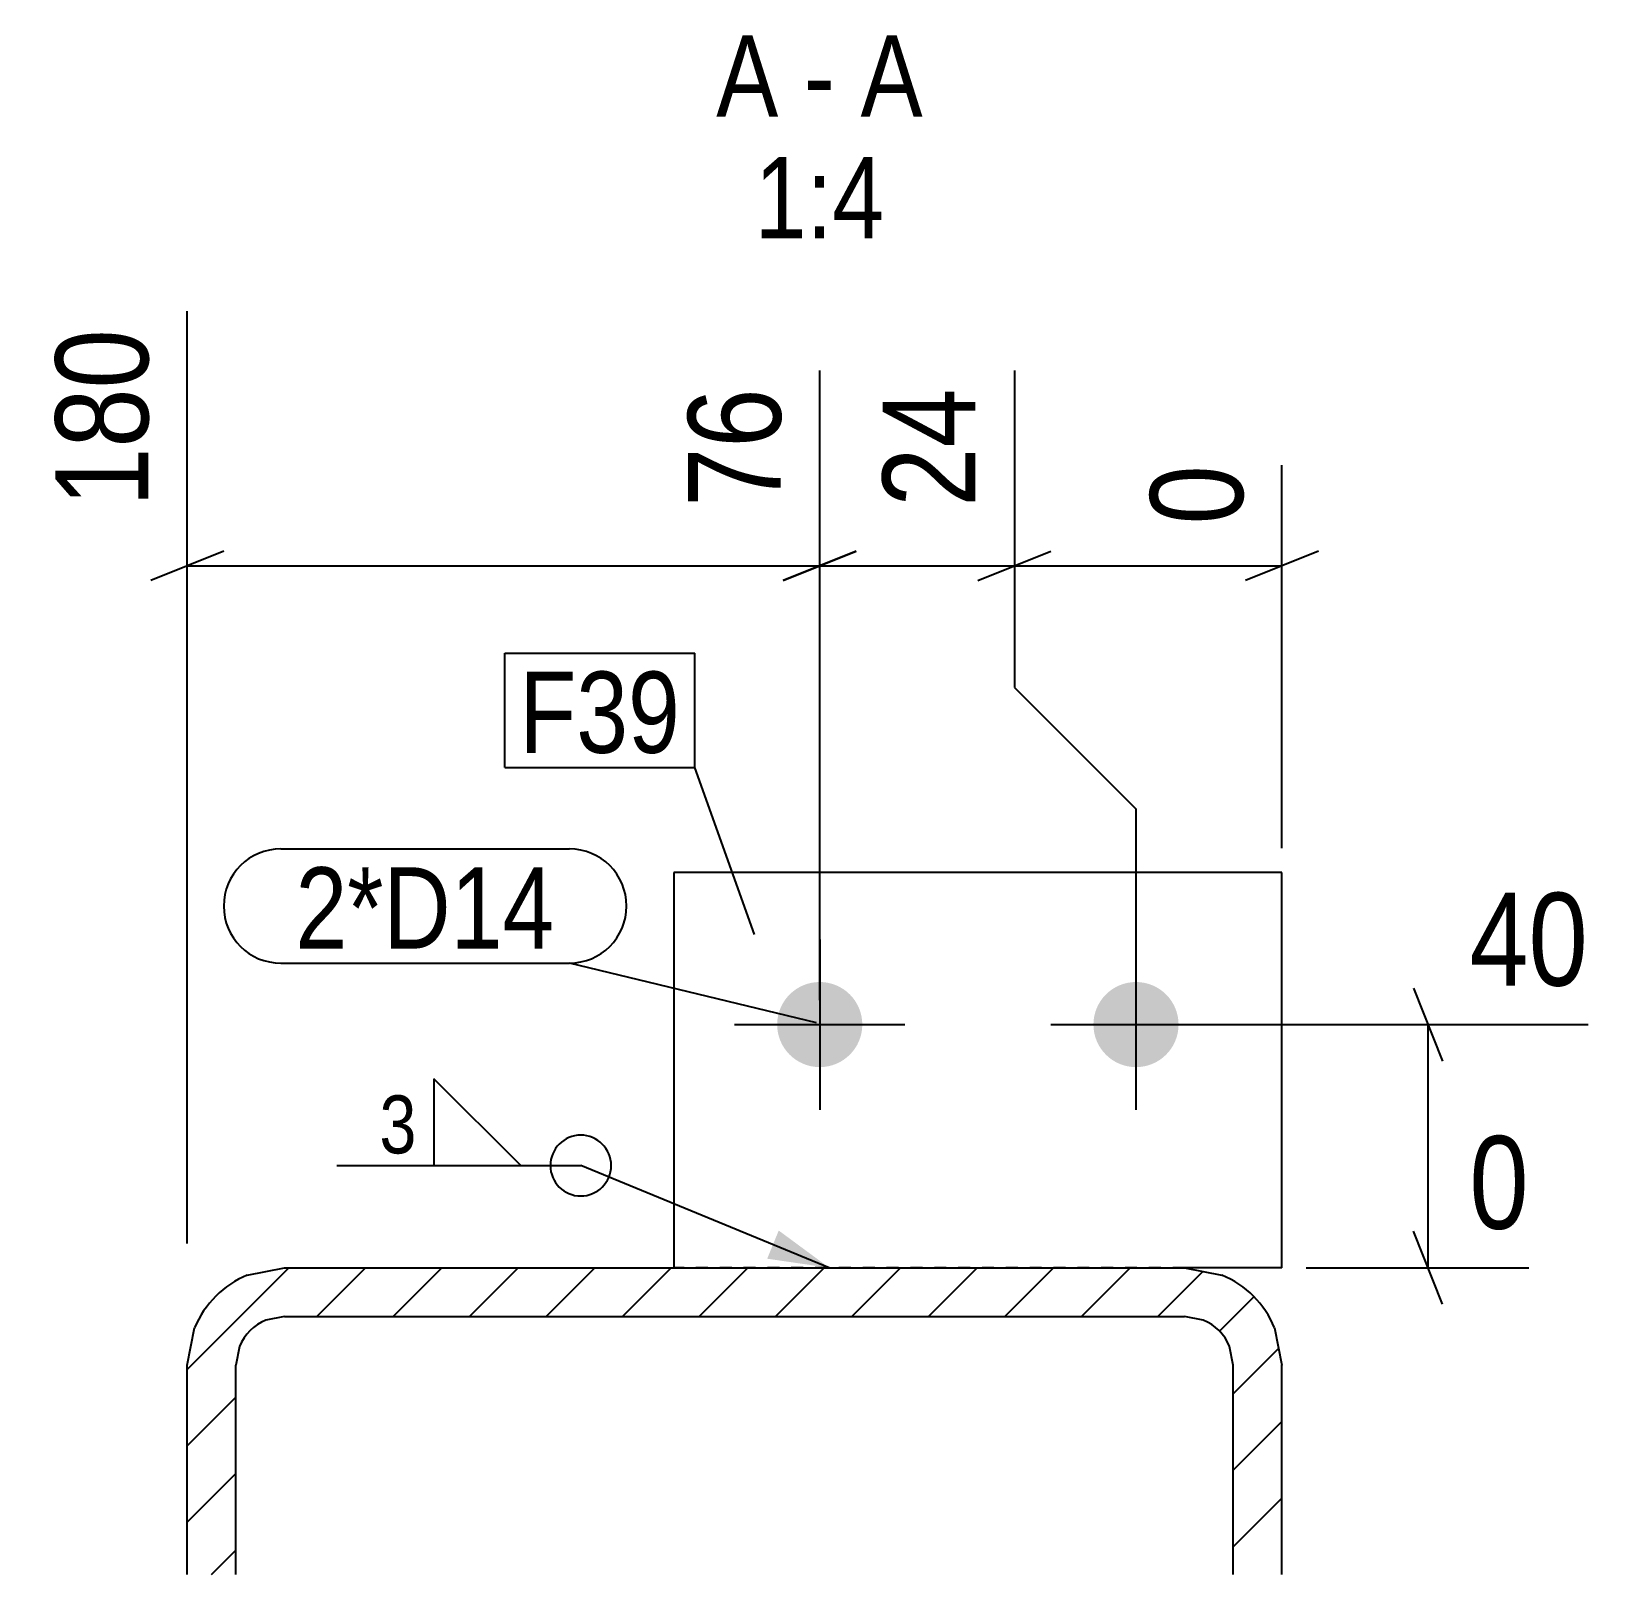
# Model space of a CAD drawing. Header units: millimetres. Extents: x 5278 to 65271, y 8 to 1303.
# Drawn here: x 5278.3 to 5537.4, y 9.6 to 263.4 of the extents above; entities that cross this region are included whole.
import ezdxf

# ---------------------------------------------------------------- set-up
doc = ezdxf.new("R2010")
doc.units = ezdxf.units.MM
doc.linetypes.add('DXK_LINE_DOT2', pattern=[3.9198, 1.9599, -1.9599])
for name, color, linetype in [('MÅLSÆTNING', 7, 'Continuous'), ('STÅL', 7, 'Continuous'), ('TEKST', 7, 'Continuous')]:
    doc.layers.add(name, color=color, linetype=linetype)
doc.styles.add('Arial Narrow', font='ARIALN.TTF', dxfattribs={"height": 0.2})

msp = doc.modelspace()

# ---------------------------------------------------------------- hatches: boundary and pattern name
at = {"layer": 'STÅL', "linetype": 'Continuous'}
for points in [[(5414.92, 100.05, -1), (5400.92, 100.05, -1)], [(5466.92, 100.05, -1), (5452.92, 100.05, -1)]]:
    msp.add_hatch(color=96, dxfattribs=at).paths.add_polyline_path(points)
h = msp.add_hatch(dxfattribs=at)
h.set_pattern_fill('', scale=2.8, style=0, pattern_type=0)
h.set_pattern_definition([(45, (5483.921, 9.6), (-6.2862, 6.2862), [])])
h.paths.add_polyline_path([(5475.92, 9.6), (5483.92, 9.6), (5483.92, 44.05), (5482.7, 50.17), (5479.23, 55.36), (5474.04, 58.83), (5467.92, 60.05), (5319.92, 60.05), (5313.8, 58.83), (5308.61, 55.36), (5305.14, 50.17), (5303.92, 44.05), (5303.92, 9.6), (5311.92, 9.6), (5311.92, 44.05), (5312.53, 47.11), (5314.26, 49.71), (5316.86, 51.44), (5319.92, 52.05), (5467.92, 52.05), (5470.98, 51.44), (5473.58, 49.71), (5475.31, 47.11), (5475.92, 44.05)])
at = {"layer": 'TEKST', "linetype": 'Continuous'}
msp.add_hatch(color=3, dxfattribs=at).paths.add_polyline_path([(5401.18, 66.17), (5409.48, 60.05), (5399.28, 61.54)])

# ---------------------------------------------------------------- linework, layer by layer
at = {"layer": 'MÅLSÆTNING', "color": 7, "linetype": 'Continuous'}
for p, q in [((5303.92, 64.05), (5303.92, 217.38)), ((5407.92, 104.05), (5407.92, 207.63)), ((5407.92, 104.05), (5407.92, 207.63)), ((5439.92, 207.63), (5439.92, 155.51)), ((5439.92, 207.63), (5439.92, 155.51)), ((5483.92, 129.05), (5483.92, 192.06)), ((5309.92, 177.91), (5297.92, 173.11)), ((5401.92, 173.11), (5413.92, 177.91)), ((5413.92, 177.91), (5401.92, 173.11)), ((5433.92, 173.11), (5445.92, 177.91)), ((5433.92, 173.11), (5445.92, 177.91)), ((5489.92, 177.91), (5477.92, 173.11)), ((5303.92, 175.51), (5407.92, 175.51)), ((5407.92, 175.51), (5439.92, 175.51)), ((5439.92, 175.51), (5483.92, 175.51)), ((5439.92, 155.51), (5459.92, 135.51)), ((5439.92, 155.51), (5459.92, 135.51)), ((5459.92, 135.51), (5459.92, 104.05)), ((5459.92, 135.51), (5459.92, 104.05)), ((5505.54, 106.05), (5510.34, 94.05)), ((5463.92, 100.05), (5534.24, 100.05)), ((5507.94, 60.05), (5507.94, 100.05)), ((5510.34, 54.05), (5505.54, 66.05)), ((5487.92, 60.05), (5524.49, 60.05))]:
    msp.add_line(p, q, dxfattribs=at)
at = {"layer": 'STÅL', "color": 2, "linetype": 'Continuous'}
for p, q in [((5483.92, 125.05), (5383.92, 125.05)), ((5383.92, 125.05), (5383.92, 60.05)), ((5483.92, 60.05), (5483.92, 125.05)), ((5313.8, 58.83), (5319.92, 60.05)), ((5319.92, 60.05), (5467.92, 60.05)), ((5467.92, 60.05), (5474.04, 58.83)), ((5483.92, 60.05), (5467.92, 60.05)), ((5319.92, 52.05), (5316.86, 51.44)), ((5319.92, 52.05), (5467.92, 52.05)), ((5470.98, 51.44), (5467.92, 52.05)), ((5303.92, 44.05), (5305.14, 50.17)), ((5482.7, 50.17), (5483.92, 44.05)), ((5312.53, 47.11), (5311.92, 44.05)), ((5475.92, 44.05), (5475.31, 47.11)), ((5303.92, 9.6), (5303.92, 44.05)), ((5311.92, 9.6), (5311.92, 44.05)), ((5475.92, 9.6), (5475.92, 44.05)), ((5483.92, 9.6), (5483.92, 44.05))]:
    msp.add_line(p, q, dxfattribs=at)
at = {"layer": 'STÅL', "color": 96, "linetype": 'Continuous'}
for p, q in [((5407.92, 114.05), (5407.92, 86.05)), ((5459.92, 114.05), (5459.92, 86.05)), ((5393.92, 100.05), (5421.92, 100.05)), ((5445.92, 100.05), (5473.92, 100.05))]:
    msp.add_line(p, q, dxfattribs=at)
at = {"layer": 'STÅL', "color": 7, "linetype": 'DXK_LINE_DOT2'}
msp.add_line((5467.92, 60.05), (5383.92, 60.05), dxfattribs=at)
at = {"layer": 'STÅL', "color": 2, "linetype": 'Continuous'}
for centre, radius, start, end in [((5319.92, 44.05), 16, 112.5, 157.5), ((5467.92, 44.05), 16, 22.5, 67.5), ((5319.92, 44.05), 8, 112.5, 157.5), ((5467.92, 44.05), 8, 22.5, 67.5)]:
    msp.add_arc(centre, radius, start, end, dxfattribs=at)
at = {"layer": 'TEKST', "color": 7, "linetype": 'Continuous'}
for p, q in [((5356.14, 161.14), (5387.37, 161.14)), ((5356.14, 142.34), (5356.14, 161.14)), ((5387.37, 142.34), (5387.37, 161.14)), ((5356.14, 142.34), (5387.37, 142.34)), ((5397.17, 114.86), (5387.37, 142.34)), ((5319.32, 128.95), (5366.75, 128.95)), ((5319.32, 110.15), (5366.75, 110.15)), ((5407.37, 100.32), (5366.75, 110.15))]:
    msp.add_line(p, q, dxfattribs=at)
at = {"layer": 'TEKST', "color": 3, "linetype": 'Continuous'}
for p, q in [((5358.77, 76.86), (5344.48, 91.14)), ((5344.48, 91.14), (5344.48, 76.86)), ((5344.48, 76.86), (5358.77, 76.86)), ((5409.48, 60.05), (5368.63, 76.86))]:
    msp.add_line(p, q, dxfattribs=at)
at = {"layer": 'TEKST', "color": 7, "linetype": 'Continuous'}
for centre, start, end in [((5319.32, 119.55), 90, 270), ((5366.75, 119.55), 270, 90)]:
    msp.add_arc(centre, 9.4, start, end, dxfattribs=at)
at = {"layer": 'TEKST', "color": 3, "linetype": 'Continuous'}
for start, end in [(90, 270), (270, 90)]:
    msp.add_arc((5368.63, 76.86), 5, start, end, dxfattribs=at)

# ---------------------------------------------------------------- wipeouts: each hides what was drawn before it
at = {"color": 0, "linetype": 'Continuous'}
for points, layer in [([(5300.72, 217.67), (5278.32, 217.67), (5278.32, 182.02), (5300.72, 182.02)], 'MÅLSÆTNING'), ([(5404.72, 207.92), (5382.32, 207.92), (5382.32, 182.02), (5404.72, 182.02)], 'MÅLSÆTNING'), ([(5436.72, 207.92), (5414.32, 207.92), (5414.32, 182.02), (5436.72, 182.02)], 'MÅLSÆTNING'), ([(5401.13, 249.38), (5401.13, 263.38), (5390.9, 263.38), (5390.9, 249.38)], 'TEKST'), ([(5410.43, 249.38), (5410.43, 263.38), (5405.33, 263.38), (5405.33, 249.38)], 'TEKST'), ([(5424.86, 249.38), (5424.86, 263.38), (5414.63, 263.38), (5414.63, 249.38)], 'TEKST'), ([(5418.55, 229.38), (5418.55, 243.38), (5397.22, 243.38), (5397.22, 229.38)], 'TEKST')]:
    msp.add_wipeout(points, dxfattribs=at).dxf.layer = layer
at = {"color": 0}
for points in [[(5384.97, 144.74), (5384.97, 158.74), (5358.54, 158.74), (5358.54, 144.74)], [(5364.35, 112.55), (5364.35, 126.55), (5321.72, 126.55), (5321.72, 112.55)], [(5342.43, 78.06), (5342.43, 89.66), (5334.73, 89.66), (5334.73, 78.06)]]:
    msp.add_wipeout(points, dxfattribs=at).dxf.layer = 'TEKST'

# ---------------------------------------------------------------- next in the draw order: linework, layer by layer
at = {"layer": 'TEKST', "color": 3, "linetype": 'Continuous'}
msp.add_line((5328.53, 76.86), (5368.63, 76.86), dxfattribs=at)

# ---------------------------------------------------------------- next in the draw order: texts
at = {"layer": 'MÅLSÆTNING', "color": 3, "linetype": 'Continuous', "style": 'Arial Narrow'}
for s, p in [('180', (5297.52, 185.22)), ('76', (5401.52, 185.22)), ('24', (5433.52, 185.22))]:
    msp.add_text(s, height=15.271, rotation=90.0002, dxfattribs=at).set_placement(p)
at = {"layer": 'TEKST', "color": 3, "linetype": 'Continuous', "style": 'Arial Narrow'}
for s, height, p in [('A', 13.36, (5390.9, 249.38)), ('A', 13.36, (5414.63, 249.38)), ('-', 13.36, (5405.33, 249.38)), ('1:4', 13.362, (5397.22, 229.38))]:
    msp.add_text(s, height=height, dxfattribs=at).set_placement(p)
at = {"layer": 'TEKST', "color": 3, "style": 'Arial Narrow'}
msp.add_text('3', height=9.54, dxfattribs=at).set_placement((5335.53, 78.86))

# ---------------------------------------------------------------- next in the draw order: wipeouts: each hides what was drawn before it
at = {"color": 0, "linetype": 'Continuous'}
for points in [[(5480.72, 195.26), (5458.32, 195.26), (5458.32, 179.11), (5480.72, 179.11)], [(5537.44, 103.25), (5537.44, 125.65), (5511.54, 125.65), (5511.54, 103.25)], [(5527.69, 63.25), (5527.69, 85.65), (5511.54, 85.65), (5511.54, 63.25)]]:
    msp.add_wipeout(points, dxfattribs=at).dxf.layer = 'MÅLSÆTNING'
at = {"color": 0}
for points in [[(5384.97, 144.74), (5384.97, 158.74), (5358.54, 158.74), (5358.54, 144.74)], [(5364.35, 112.55), (5364.35, 126.55), (5321.72, 126.55), (5321.72, 112.55)]]:
    msp.add_wipeout(points, dxfattribs=at).dxf.layer = 'TEKST'

# ---------------------------------------------------------------- next in the draw order: texts
at = {"layer": 'MÅLSÆTNING', "color": 3, "linetype": 'Continuous', "style": 'Arial Narrow'}
msp.add_text('0', height=15.27, rotation=90.0002, dxfattribs=at).set_placement((5477.52, 182.31))
for s, height, p in [('40', 15.271, (5514.74, 106.45)), ('0', 15.27, (5514.74, 66.45))]:
    msp.add_text(s, height=height, dxfattribs=at).set_placement(p)
at = {"layer": 'TEKST', "color": 3, "style": 'Arial Narrow'}
for s, p in [('F39', (5358.54, 144.74)), ('2*D14', (5321.72, 112.55))]:
    msp.add_text(s, height=13.362, dxfattribs=at).set_placement(p)

doc.saveas('drawing.dxf')
